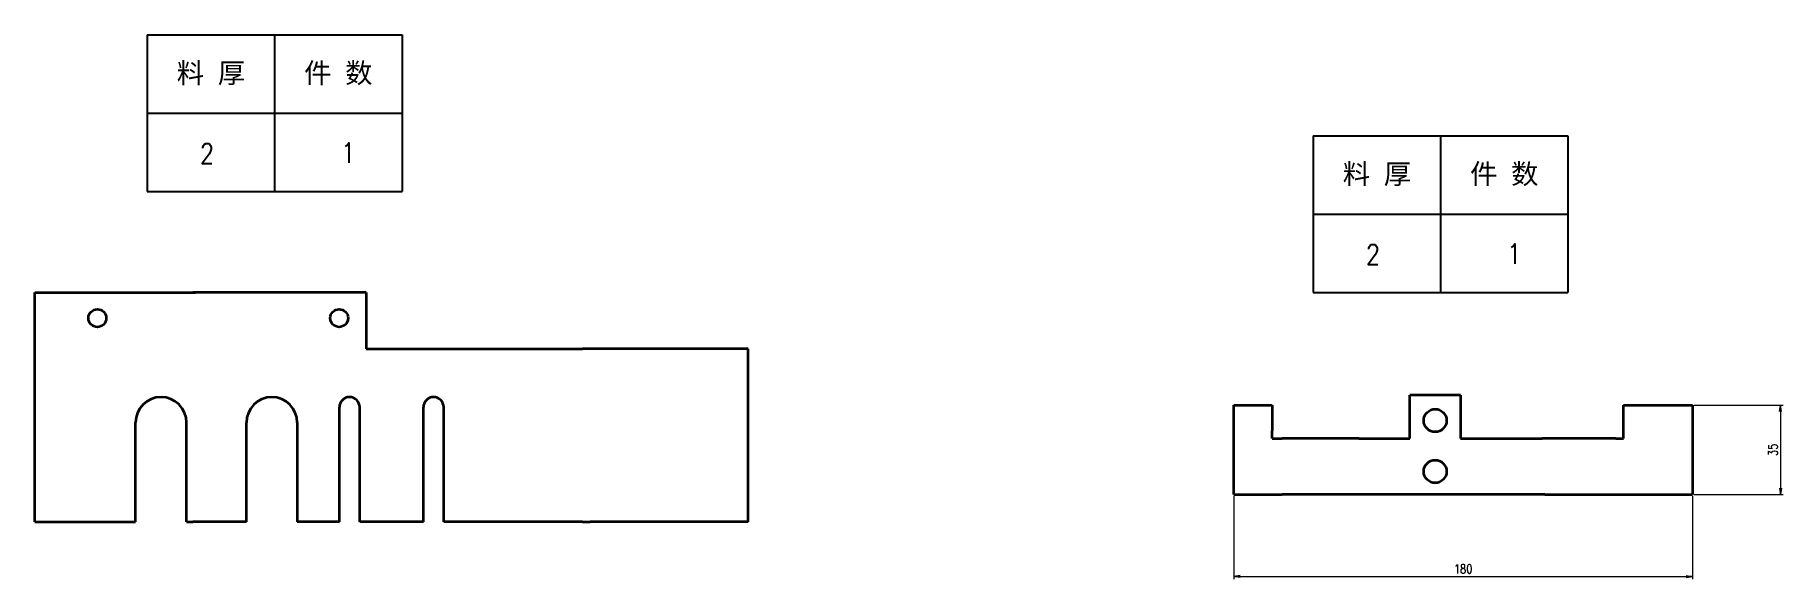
# Model space of a CAD drawing. Header units: inches. Extents: x 269 to 10986, y 1043 to 4337.
# Drawn here: x 6535 to 7221, y 3854 to 4068 of the extents above; entities that cross this region are included whole.
import ezdxf
from ezdxf.enums import TextEntityAlignment as Align

# ---------------------------------------------------------------- set-up
doc = ezdxf.new("R2010")
doc.units = ezdxf.units.IN
doc.header["$MEASUREMENT"] = 0
doc.layers.add('粗实线', color=7, linetype='Continuous', lineweight=35)
doc.styles.add('DIM', font='romans.shx', dxfattribs={"width": 0.8, "bigfont": 'bigfont.shx'})
doc.styles.get("Standard").update_dxf_attribs({"font": 'txt', "bigfont": 'gbcbig.shx'})
doc.dimstyles.new('XR 1-1$0', dxfattribs={"dimtxt": 3.5, "dimasz": 2.5, "dimexe": 1, "dimexo": 0.625, "dimgap": 1.2, "dimtad": 1, "dimzin": 9, "dimdsep": 46, "dimtxsty": 'DIM', "dimblk": 'OPEN', "dimcen": 0, "dimclrd": 8, "dimclre": 8, "dimclrt": 2, "dimazin": 2, "dimtfac": 0.5, "dimtmove": 0, "dimatfit": 3, "dimldrblk": 'OPEN', "dimfxl": 0, "dimtolj": 2, "dimlwd": 18, "dimlwe": 18, "dimarcsym": 0})

msp = doc.modelspace()

# ---------------------------------------------------------------- blocks, each defined once
blk = doc.blocks.new('_Open')
at = {"color": 0, "linetype": 'ByBlock', "lineweight": -2}
for p, q in [((-1, 0.17), (0, 0)), ((-1, -0.17), (0, 0)), ((0, 0), (-1, 0))]:
    blk.add_line(p, q, dxfattribs=at)
blk = doc.blocks.new('*D1237')
at = {"color": 8, "lineweight": 18, "transparency": 16777216}
for p, q in [((7005.69, 3886.84), (7005.69, 3854.27)), ((7185.69, 3886.84), (7185.69, 3854.27)), ((7008.19, 3855.27), (7183.19, 3855.27))]:
    blk.add_line(p, q, dxfattribs=at)
at = {"layer": 'Defpoints', "color": 0, "transparency": 16777216}
for p in [(7005.69, 3887.47), (7185.69, 3887.47), (7185.69, 3855.27)]:
    blk.add_point(p, dxfattribs=at)
at = {"color": 8, "lineweight": 18, "transparency": 16777216, "xscale": 2.5, "yscale": 2.5, "zscale": 2.5, "rotation": 180}
blk.add_blockref('_Open', (7005.69, 3855.27), dxfattribs=at)
at = {"color": 8, "lineweight": 18, "transparency": 16777216, "xscale": 2.5, "yscale": 2.5, "zscale": 2.5}
blk.add_blockref('_Open', (7185.69, 3855.27), dxfattribs=at)
at = {"color": 2, "transparency": 16777216, "insert": (7095.69, 3858.22), "char_height": 3.5, "attachment_point": 5, "style": 'DIM'}
blk.add_mtext('\\A2;180', dxfattribs=at)
blk = doc.blocks.new('*D1238')
at = {"color": 8, "lineweight": 18, "transparency": 16777216}
for p, q in [((7186.31, 3922.47), (7221.27, 3922.47)), ((7220.27, 3919.97), (7220.27, 3889.97)), ((7186.31, 3887.47), (7221.27, 3887.47))]:
    blk.add_line(p, q, dxfattribs=at)
at = {"layer": 'Defpoints', "color": 0, "transparency": 16777216}
for p in [(7185.69, 3922.47), (7185.69, 3887.47), (7220.27, 3887.47)]:
    blk.add_point(p, dxfattribs=at)
at = {"color": 8, "lineweight": 18, "transparency": 16777216, "xscale": 2.5, "yscale": 2.5, "zscale": 2.5}
for p, rotation in [((7220.27, 3922.47), 90), ((7220.27, 3887.47), 270)]:
    blk.add_blockref('_Open', p, dxfattribs=dict(at, rotation=rotation))
at = {"color": 2, "transparency": 16777216, "insert": (7217.32, 3904.97), "char_height": 3.5, "attachment_point": 5, "rotation": 90, "style": 'DIM'}
blk.add_mtext('\\A2;35', dxfattribs=at)
blk = doc.blocks.new('*T1241')
at = {"color": 0, "linetype": 'ByBlock', "lineweight": -2, "transparency": 16777216}
for p, q in [((0, 0), (127, 0)), ((0, 0), (0, -78)), ((63.5, 0), (63.5, -78)), ((127, 0), (127, -78)), ((0, -39), (127, -39)), ((0, -78), (127, -78))]:
    blk.add_line(p, q, dxfattribs=at)
at = {"color": 0, "transparency": 16777216, "char_height": 10, "width": 60.5, "attachment_point": 5}
for s, insert in [('{\\fSimSun|b0|i0|c134|p2;料 厚}', (31.75, -19.5)), ('{\\fSimSun|b0|i0|c134|p2;件 数}', (95.25, -19.5))]:
    blk.add_mtext(s, dxfattribs=dict(at, insert=insert))
blk = doc.blocks.new('拆图参数')
blk.add_blockref('*T1241', (-63.5, 78))
at = {"style": 'DIM', "width": 0.8}
blk.add_attdef('6', text='', height=10, dxfattribs=at).set_placement((-37.13, 18.91), align=Align.MIDDLE_LEFT)
blk.add_attdef('1', text='', height=10, dxfattribs=at).set_placement((36.65, 19.27), align=Align.MIDDLE_CENTER)

# ---------------------------------------------------------------- dimensions: what is measured, and where the dimension line sits
dim = msp.add_linear_dim(base=(7220.268, 3887.468), p1=(7185.689, 3922.468), p2=(7185.689, 3887.468), angle=90, dimstyle='XR 1-1$0')
dim.commit()
dim.dimension.update_dxf_attribs({"geometry": '*D1238', "text_midpoint": (7217.318, 3904.968)})
dim = msp.add_linear_dim(base=(7185.689, 3855.272), p1=(7005.689, 3887.468), p2=(7185.689, 3887.468), dimstyle='XR 1-1$0')
dim.commit()
dim.dimension.update_dxf_attribs({"geometry": '*D1237', "text_midpoint": (7095.689, 3858.222)})

# ---------------------------------------------------------------- linework, layer by layer
at = {"layer": '粗实线'}
for p, q in [((6534.998, 3966.653), (6596.998, 3966.653)), ((6534.998, 3944.653), (6534.998, 3966.653)), ((6664.998, 3966.653), (6599.998, 3966.653)), ((6664.998, 3966.653), (6664.998, 3944.653)), ((6534.998, 3876.653), (6534.998, 3944.653)), ((6664.998, 3944.653), (6749.998, 3944.653)), ((6814.998, 3944.653), (6752.998, 3944.653)), ((6814.998, 3876.653), (6814.998, 3944.653)), ((6654.498, 3876.653), (6654.498, 3921.653)), ((6662.498, 3876.653), (6662.498, 3921.653)), ((6687.498, 3876.653), (6687.498, 3921.653)), ((6695.498, 3876.653), (6695.498, 3921.653)), ((7005.689, 3887.468), (7005.689, 3922.468)), ((7158.689, 3922.468), (7185.689, 3922.468)), ((7185.689, 3922.468), (7185.689, 3887.468)), ((6574.498, 3876.653), (6574.498, 3915.653)), ((6594.498, 3876.653), (6594.498, 3915.653)), ((6617.998, 3876.653), (6617.998, 3915.653)), ((6637.998, 3915.653), (6637.998, 3876.653)), ((7099.689, 3887.468), (7069.689, 3887.468)), ((7127.689, 3887.468), (7099.689, 3887.468)), ((7155.689, 3887.468), (7185.689, 3887.468)), ((6534.998, 3876.653), (6574.498, 3876.653)), ((6594.498, 3876.653), (6596.998, 3876.653)), ((6599.998, 3876.653), (6596.998, 3876.653)), ((6599.998, 3876.653), (6596.998, 3876.653)), ((6617.998, 3876.653), (6599.998, 3876.653)), ((6687.498, 3876.653), (6662.498, 3876.653)), ((6749.998, 3876.653), (6695.498, 3876.653)), ((6814.998, 3876.653), (6752.998, 3876.653))]:
    msp.add_line(p, q, dxfattribs=at)
at = {"layer": '粗实线', "ltscale": 0.075}
for p, q in [((6599.998, 3966.653), (6596.998, 3966.653)), ((6752.998, 3944.653), (6749.998, 3944.653)), ((6752.998, 3944.653), (6749.998, 3944.653)), ((7020.689, 3922.468), (7020.689, 3912.468)), ((7158.689, 3912.468), (7158.689, 3922.468)), ((7020.689, 3909.468), (7020.689, 3912.468)), ((7158.689, 3909.468), (7158.689, 3912.468)), ((7052.689, 3909.468), (7024.689, 3909.468)), ((7155.689, 3909.468), (7127.689, 3909.468)), ((7052.689, 3887.468), (7024.689, 3887.468)), ((7127.689, 3887.468), (7155.689, 3887.468)), ((6749.998, 3876.653), (6752.998, 3876.653)), ((6749.998, 3876.653), (6752.998, 3876.653))]:
    msp.add_line(p, q, dxfattribs=at)
at = {"layer": '粗实线', "ltscale": 0.025}
for p, q in [((6596.998, 3966.653), (6597.998, 3966.653)), ((7155.689, 3909.468), (7158.689, 3909.468))]:
    msp.add_line(p, q, dxfattribs=at)
at = {"layer": '粗实线', "ltscale": 0.05}
for p, q in [((6599.998, 3966.653), (6597.998, 3966.653)), ((7020.689, 3909.468), (7024.689, 3909.468))]:
    msp.add_line(p, q, dxfattribs=at)
at = {"layer": '粗实线', "ltscale": 0.425}
for p, q in [((7074.689, 3909.468), (7074.689, 3926.468)), ((7094.689, 3926.468), (7074.689, 3926.468)), ((7094.689, 3926.468), (7094.689, 3909.468)), ((7005.689, 3922.468), (7020.689, 3922.468)), ((7054.689, 3909.468), (7052.689, 3909.468)), ((7054.689, 3909.468), (7069.689, 3909.468)), ((7069.689, 3909.468), (7074.689, 3909.468)), ((7094.689, 3909.468), (7099.689, 3909.468)), ((7099.689, 3909.468), (7126.689, 3909.468)), ((7127.689, 3909.468), (7126.689, 3909.468)), ((7005.689, 3887.468), (7024.689, 3887.468)), ((7069.689, 3887.468), (7052.689, 3887.468))]:
    msp.add_line(p, q, dxfattribs=at)
at = {"layer": '粗实线', "ltscale": 0.4125}
msp.add_line((6654.498, 3876.653), (6637.998, 3876.653), dxfattribs=at)
at = {"layer": '粗实线'}
for centre, radius in [((6559.499, 3956.653), 3.5), ((6654.436, 3956.653), 3.5), ((7084.689, 3896.468), 4.5)]:
    msp.add_circle(centre, radius, dxfattribs=at)
at = {"layer": '粗实线', "ltscale": 0.425}
msp.add_circle((7084.689, 3916.468), 4.5, dxfattribs=at)
at = {"layer": '粗实线'}
for centre, radius in [((6584.498, 3915.653), 10), ((6627.998, 3915.653), 10), ((6658.498, 3921.653), 4), ((6691.498, 3921.653), 4)]:
    msp.add_arc(centre, radius, 0, 180, dxfattribs=at)

# ---------------------------------------------------------------- block references
at = {"xscale": 0.7874015748031495, "yscale": 0.7874015748031495, "zscale": 0.7874015748031495}
for p in [(6629.093, 4006.338), (7086.839, 3966.735)]:
    msp.add_blockref('拆图参数', p, dxfattribs=at).add_auto_attribs({'1': '1', '6': '2'})

msp.set_redraw_order([(e.dxf.handle, doc.entitydb.next_handle()) for e in msp.query("TEXT MTEXT ATTDEF DIMENSION ARC_DIMENSION")])  # texts and dimensions are drawn at this point

doc.saveas('drawing.dxf')
